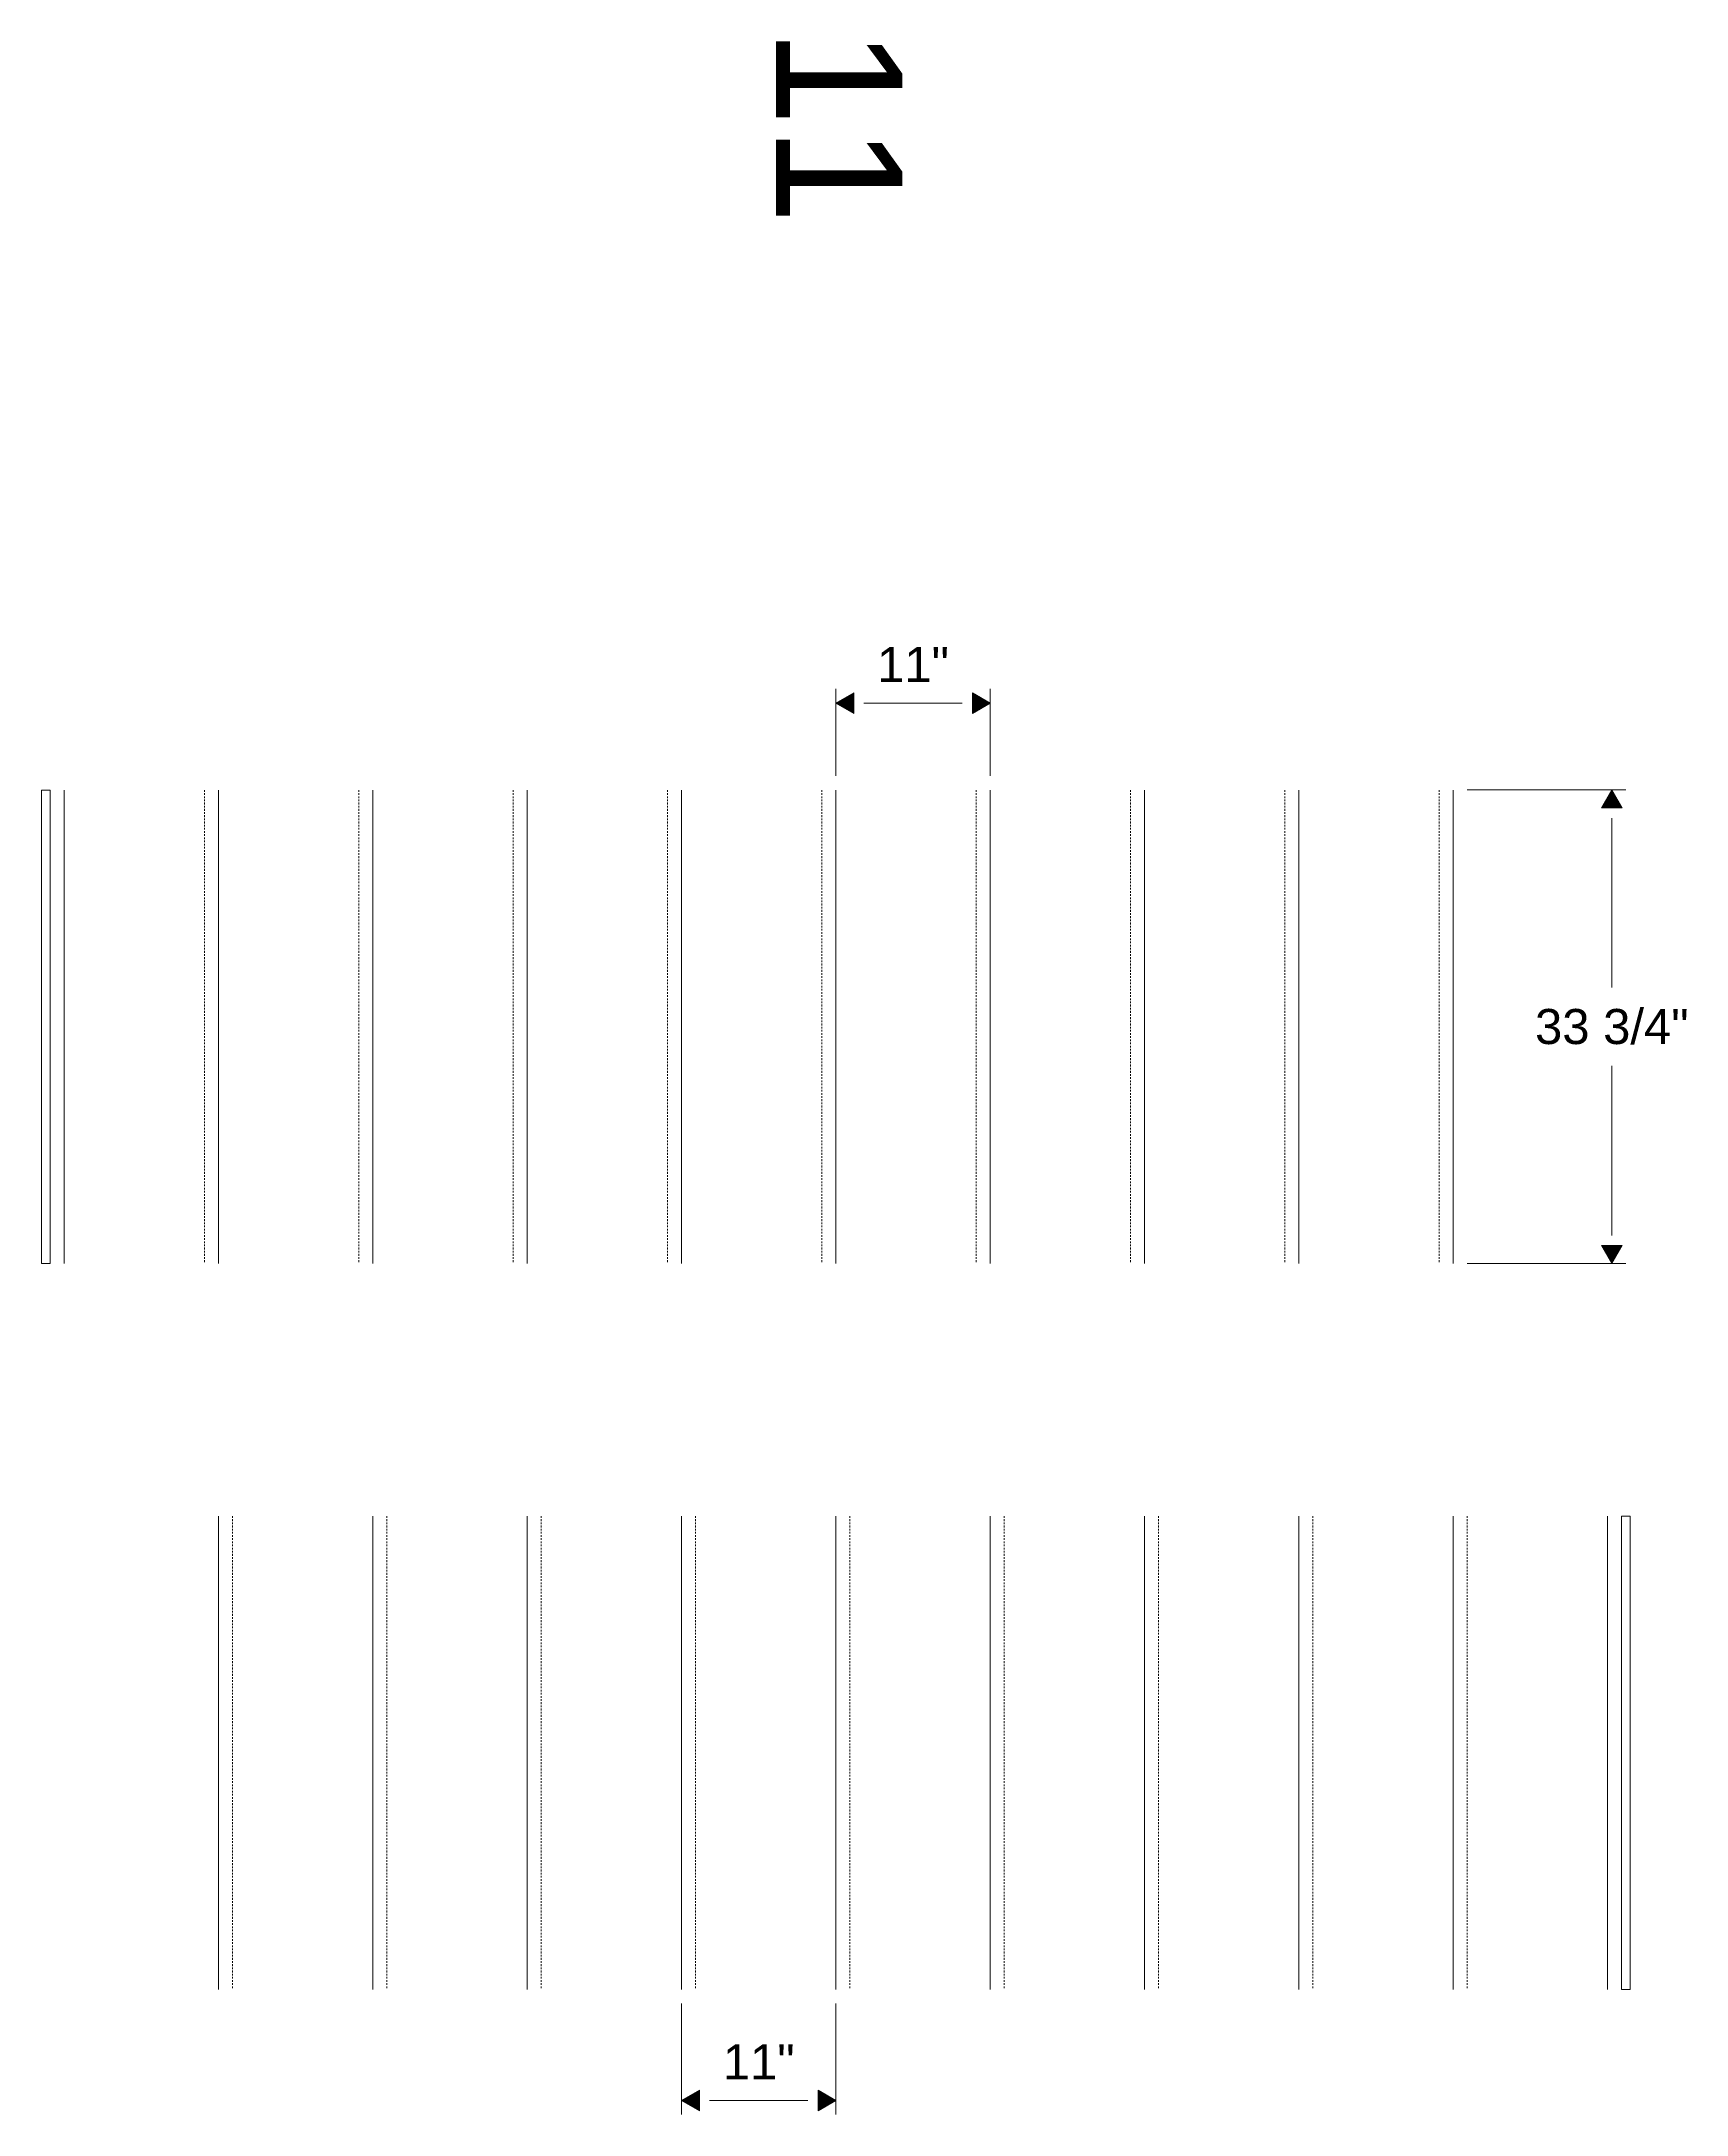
# Model space of a CAD drawing. Header units: inches. Extents: x -20237 to -17371, y 314 to 2010.
# Drawn here: x -19783.7 to -19666.4, y 1862.2 to 2010 of the extents above; entities that cross this region are included whole.
import ezdxf

# ---------------------------------------------------------------- set-up
doc = ezdxf.new("R2010")
doc.units = ezdxf.units.IN
doc.header["$MEASUREMENT"] = 0
doc.header["$PDMODE"] = 35
doc.linetypes.add('HIDDEN2', pattern=[0.1875, 0.125, -0.0625])
for name, color, linetype, lineweight in [('Dimension', 3, 'Continuous', 9), ('Kick', 4, 'Continuous', 9), ('Kick-Hidden', 4, 'HIDDEN2', 9), ('Treads', 1, 'Continuous', 15)]:
    doc.layers.add(name, color=color, linetype=linetype, lineweight=lineweight)
doc.styles.add('9-32 Text', font='arial.ttf', dxfattribs={"height": 0.28125})
doc.styles.add('Dimension and Text', font='arial.ttf', dxfattribs={"height": 0.078125})
doc.dimstyles.new('Jerrod Dimension', dxfattribs={"dimscale": 0, "dimtxt": 0.078125, "dimasz": 0.0625, "dimexe": 0.03125, "dimexo": 0.03125, "dimgap": 0.046875, "dimtad": 1, "dimtih": 1, "dimtoh": 1, "dimdec": 4, "dimzin": 1, "dimdsep": 46, "dimlunit": 5, "dimtxsty": 'Dimension and Text', "dimblk": 'arrow', "dimcen": 2.421875, "dimclrd": 3, "dimclre": 3, "dimclrt": 3, "dimadec": 1, "dimazin": 0, "dimtfac": 1, "dimtdec": 4, "dimtmove": 2, "dimatfit": 3, "dimldrblk": 'arrow', "dimfxl": 1, "dimtfillclr": 256, "dimfrac": 2, "dimlwd": -1, "dimlwe": -1, "dimarcsym": 2})

# ---------------------------------------------------------------- blocks, each defined once
blk = doc.blocks.new('arrow')
at = {"layer": 'Dimension'}
blk.add_hatch(color=0, dxfattribs=at).paths.add_polyline_path([(0, 0), (-0.637, 0.368), (-0.637, -0.368)])
at = {"layer": 'Dimension', "color": 0}
for p, q in [((-0.637, -0.368), (-0.637, 0.368)), ((0, 0), (-0.637, 0.368)), ((-0.637, -0.368), (0, 0))]:
    blk.add_line(p, q, dxfattribs=at)
blk = doc.blocks.new('*D343')
at = {"layer": 'Defpoints', "color": 0}
for p in [(-19727.07, 1962.79), (-19727.07, 1956.59), (-19716.07, 1956.59)]:
    blk.add_point(p, dxfattribs=at)
at = {"layer": 'Dimension', "color": 3}
for p, q in [((-19727.07, 1957.59), (-19727.07, 1963.79)), ((-19718.07, 1962.79), (-19725.07, 1962.79)), ((-19716.07, 1957.59), (-19716.07, 1963.79))]:
    blk.add_line(p, q, dxfattribs=at)
at = {"layer": 'Dimension', "color": 3, "xscale": 2, "yscale": 2, "zscale": 2, "rotation": 180}
blk.add_blockref('arrow', (-19727.07, 1962.79), dxfattribs=at)
at = {"layer": 'Dimension', "color": 3, "xscale": 2, "yscale": 2, "zscale": 2}
blk.add_blockref('arrow', (-19716.07, 1962.79), dxfattribs=at)
at = {"layer": 'Dimension', "color": 3, "insert": (-19721.57, 1965.54), "char_height": 2.5, "attachment_point": 5, "style": 'Dimension and Text'}
blk.add_mtext('11"', dxfattribs=at)
blk = doc.blocks.new('*D345')
at = {"layer": 'Defpoints', "color": 0}
for p in [(-19738.07, 1871.07), (-19727.07, 1871.07), (-19727.07, 1863.16)]:
    blk.add_point(p, dxfattribs=at)
at = {"layer": 'Dimension', "color": 3}
for p, q in [((-19738.07, 1870.07), (-19738.07, 1862.16)), ((-19727.07, 1870.07), (-19727.07, 1862.16)), ((-19736.07, 1863.16), (-19729.07, 1863.16))]:
    blk.add_line(p, q, dxfattribs=at)
at = {"layer": 'Dimension', "color": 3, "xscale": 2, "yscale": 2, "zscale": 2, "rotation": 180}
blk.add_blockref('arrow', (-19738.07, 1863.16), dxfattribs=at)
at = {"layer": 'Dimension', "color": 3, "xscale": 2, "yscale": 2, "zscale": 2}
blk.add_blockref('arrow', (-19727.07, 1863.16), dxfattribs=at)
at = {"layer": 'Dimension', "color": 3, "insert": (-19732.57, 1865.92), "char_height": 2.5, "attachment_point": 5, "style": 'Dimension and Text'}
blk.add_mtext('11"', dxfattribs=at)
blk = doc.blocks.new('*D302')
at = {"layer": 'Defpoints', "color": 0}
for p in [(-19683.07, 1956.59), (-19671.76, 1956.59), (-19683.07, 1922.84)]:
    blk.add_point(p, dxfattribs=at)
at = {"layer": 'Treads', "color": 3}
for p, q in [((-19682.07, 1956.59), (-19670.76, 1956.59)), ((-19671.76, 1954.59), (-19671.76, 1942.5)), ((-19671.76, 1924.84), (-19671.76, 1936.92)), ((-19682.07, 1922.84), (-19670.76, 1922.84))]:
    blk.add_line(p, q, dxfattribs=at)
at = {"layer": 'Treads', "color": 3, "xscale": 2, "yscale": 2, "zscale": 2}
for p, rotation in [((-19671.76, 1956.59), 90), ((-19671.76, 1922.84), 270)]:
    blk.add_blockref('arrow', p, dxfattribs=dict(at, rotation=rotation))
at = {"layer": 'Treads', "color": 3, "insert": (-19671.76, 1939.71), "char_height": 2.5, "attachment_point": 5, "style": 'Dimension and Text'}
blk.add_mtext('33 3/4"', dxfattribs=at)

msp = doc.modelspace()

# ---------------------------------------------------------------- linework, layer by layer
at = {"layer": 'Kick'}
for points in [[(-19783.69688, 1956.58638), (-19783.69688, 1922.83638), (-19783.07188, 1922.83638), (-19783.07188, 1956.58638)], [(-19670.44688, 1904.82301), (-19670.44688, 1871.07301), (-19671.07188, 1871.07301), (-19671.07188, 1904.82301)]]:
    msp.add_lwpolyline(points, close=True, dxfattribs=at)
at = {"layer": 'Kick-Hidden'}
for p, q in [((-19772.07188, 1956.58638), (-19772.07188, 1922.83638)), ((-19761.07188, 1956.58638), (-19761.07188, 1922.83638)), ((-19750.07188, 1956.58638), (-19750.07188, 1922.83638)), ((-19739.07188, 1956.58638), (-19739.07188, 1922.83638)), ((-19728.07188, 1956.58638), (-19728.07188, 1922.83638)), ((-19717.07188, 1956.58638), (-19717.07188, 1922.83638)), ((-19706.07188, 1956.58638), (-19706.07188, 1922.83638)), ((-19695.07188, 1956.58638), (-19695.07188, 1922.83638)), ((-19684.07188, 1956.58638), (-19684.07188, 1922.83638)), ((-19770.07188, 1904.82301), (-19770.07188, 1871.07301)), ((-19759.07188, 1904.82301), (-19759.07188, 1871.07301)), ((-19748.07188, 1904.82301), (-19748.07188, 1871.07301)), ((-19737.07188, 1904.82301), (-19737.07188, 1871.07301)), ((-19726.07188, 1904.82301), (-19726.07188, 1871.07301)), ((-19715.07188, 1904.82301), (-19715.07188, 1871.07301)), ((-19704.07188, 1904.82301), (-19704.07188, 1871.07301)), ((-19693.07188, 1904.82301), (-19693.07188, 1871.07301)), ((-19682.07188, 1904.82301), (-19682.07188, 1871.07301))]:
    msp.add_line(p, q, dxfattribs=at)
at = {"layer": 'Treads'}
for p, q in [((-19782.07188, 1956.58638), (-19782.07188, 1922.83638)), ((-19771.07188, 1956.58638), (-19771.07188, 1922.83638)), ((-19760.07188, 1956.58638), (-19760.07188, 1922.83638)), ((-19749.07188, 1956.58638), (-19749.07188, 1922.83638)), ((-19738.07188, 1956.58638), (-19738.07188, 1922.83638)), ((-19727.07188, 1956.58638), (-19727.07188, 1922.83638)), ((-19716.07188, 1956.58638), (-19716.07188, 1922.83638)), ((-19705.07188, 1956.58638), (-19705.07188, 1922.83638)), ((-19694.07188, 1956.58638), (-19694.07188, 1922.83638)), ((-19683.07188, 1956.58638), (-19683.07188, 1922.83638)), ((-19771.07188, 1904.82301), (-19771.07188, 1871.07301)), ((-19760.07188, 1904.82301), (-19760.07188, 1871.07301)), ((-19749.07188, 1904.82301), (-19749.07188, 1871.07301)), ((-19738.07188, 1904.82301), (-19738.07188, 1871.07301)), ((-19727.07188, 1904.82301), (-19727.07188, 1871.07301)), ((-19716.07188, 1904.82301), (-19716.07188, 1871.07301)), ((-19705.07188, 1904.82301), (-19705.07188, 1871.07301)), ((-19694.07188, 1904.82301), (-19694.07188, 1871.07301)), ((-19683.07188, 1904.82301), (-19683.07188, 1871.07301)), ((-19672.07188, 1904.82301), (-19672.07188, 1871.07301))]:
    msp.add_line(p, q, dxfattribs=at)

# ---------------------------------------------------------------- texts
at = {"layer": 'Kick', "insert": (-19722.32913, 2010.91138), "char_height": 9, "width": 15.8788972, "attachment_point": 1, "rotation": 270, "style": '9-32 Text'}
msp.add_mtext('11', dxfattribs=at)

# ---------------------------------------------------------------- dimensions: what is measured, and where the dimension line sits
at = {"layer": 'Dimension'}
for base, p1, p2, picture, middle in [((-19727.07188, 1962.78555), (-19716.07188, 1956.58638), (-19727.07188, 1956.58638), '*D343', (-19721.57188, 1965.54067)), ((-19727.07188, 1863.16047), (-19738.07188, 1871.07301), (-19727.07188, 1871.07301), '*D345', (-19732.57188, 1865.91559))]:
    dim = msp.add_linear_dim(base=base, p1=p1, p2=p2, dimstyle='Jerrod Dimension', override={"dimpost": '"'}, dxfattribs=at)
    dim.commit()
    dim.dimension.update_dxf_attribs({"geometry": picture, "text_midpoint": middle})
at = {"layer": 'Treads'}
dim = msp.add_linear_dim(base=(-19671.76192, 1956.58638), p1=(-19683.07188, 1922.83638), p2=(-19683.07188, 1956.58638), angle=270, dimstyle='Jerrod Dimension', override={"dimpost": '"'}, dxfattribs=at)
dim.commit()
dim.dimension.update_dxf_attribs({"geometry": '*D302', "text_midpoint": (-19671.76192, 1939.71138)})

doc.saveas('drawing.dxf')
